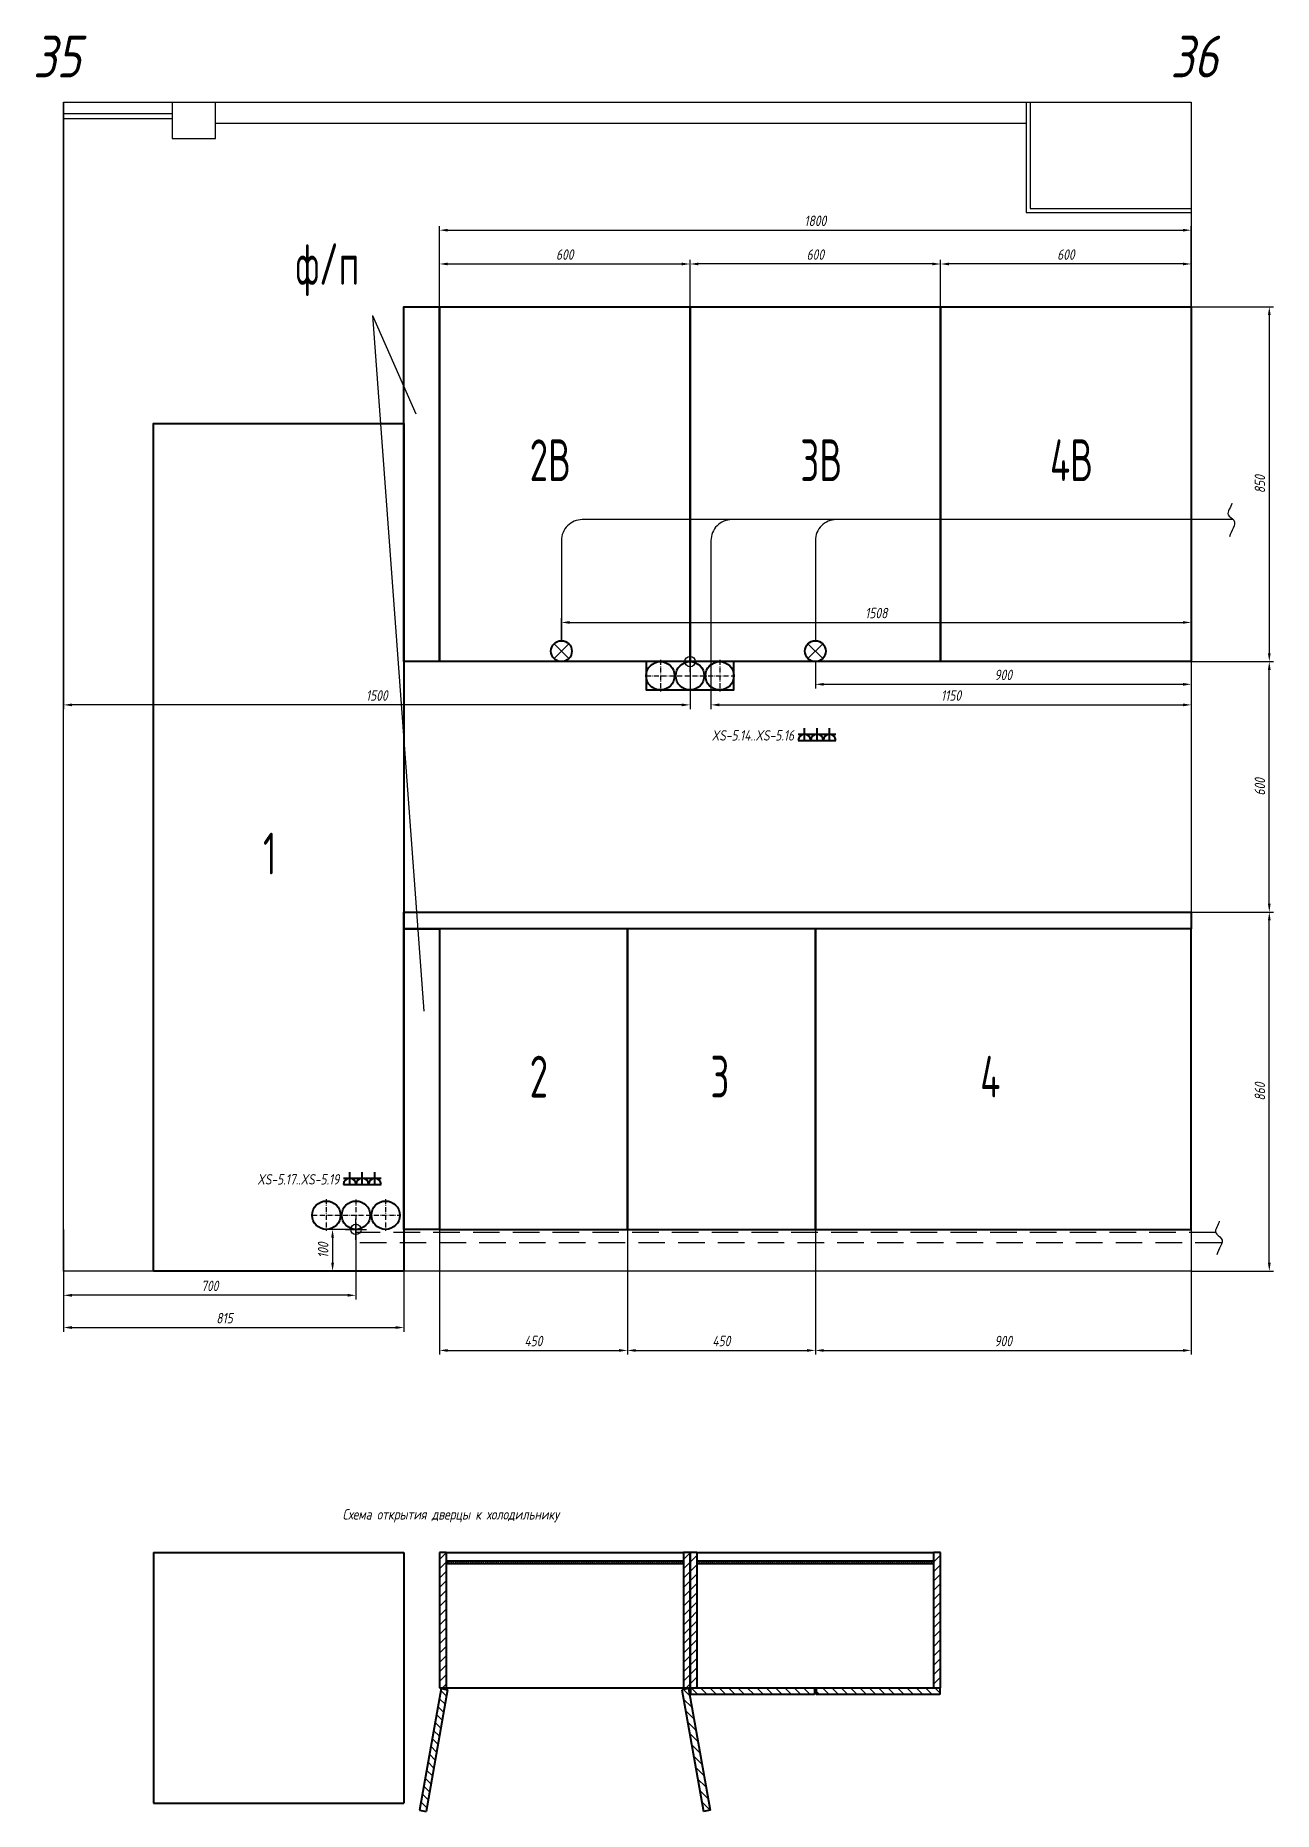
# Model space of a CAD drawing. Header units: millimetres. Extents: x -40374 to 56557, y -58468 to -14063.
# Drawn here: x 46896 to 49860, y -32633 to -28379 of the extents above; entities that cross this region are included whole.
import ezdxf
from ezdxf.enums import TextEntityAlignment as Align

# ---------------------------------------------------------------- set-up
doc = ezdxf.new("R2010")
doc.units = ezdxf.units.MM
doc.header["$PDMODE"] = 34
doc.header["$PDSIZE"] = 25
doc.linetypes.add('ACAD_ISO10W100', pattern=[18.5, 12, -3, 0.5, -3])
doc.linetypes.add('DASHED', pattern=[19.05, 12.7, -6.35])
for name, color, linetype in [('01 Черновое', 7, 'Continuous'), ('02 ЭОМ и СС', 7, 'Continuous'), ('03 Потолок', 7, 'Continuous'), ('04 Мебель', 5, 'Continuous'), ('11 Привязка размеры', 7, 'Continuous')]:
    doc.layers.add(name, color=color, linetype=linetype)
doc.layers.add('100 noprint', color=1, linetype='Continuous', plot=False)
doc.styles.add('GOST typeA', font='Gost.TTF')
doc.styles.get("Standard").update_dxf_attribs({"font": 'Ubuntu-R.ttf'})
doc.styles.add('ГОСТ-ISOCPEUR', font='isocpeui.ttf', dxfattribs={"width": 0.8})
doc.dimstyles.new('ISO-25', dxfattribs={"dimtxt": 2.5, "dimasz": 2.5, "dimexe": 1.25, "dimexo": 0.625, "dimtad": 1, "dimtxsty": 'Standard', "dimcen": 2.5, "dimadec": 0, "dimazin": 0, "dimtfac": 1, "dimtmove": 0, "dimatfit": 3, "dimfxl": 1, "dimarcsym": 0})
pattern_1 = [(45, (0, 1244.363), (-11.22532, 11.22532), [])]
pattern_2 = [(45, (0, 1244.363), (-2.24506403, 2.24506403), [])]
pattern_3 = [(135, (0, 1244.363), (-11.22532, -11.22532), [])]

msp = doc.modelspace()

# ---------------------------------------------------------------- texts
at = {"insert": (47631.1, -31908.4), "char_height": 25, "width": 1261.002, "attachment_point": 1, "style": 'ГОСТ-ISOCPEUR'}
msp.add_mtext('Схема открытия дверцы к холодильнику', dxfattribs=at)
at = {"layer": '02 ЭОМ и СС', "linetype": 'Continuous', "style": 'ГОСТ-ISOCPEUR', "width": 0.8}
for s, p in [('XS-5.14..XS-5.16', (48712.1, -30067.6)), ('XS-5.17..XS-5.19', (47623.3, -31131))]:
    msp.add_text(s, height=25, dxfattribs=at).set_placement(p, align=Align.RIGHT)
at = {"layer": '04 Мебель', "lineweight": 40, "style": 'GOST typeA', "width": 0.8}
for s, p in [('ф/п', (47518.2, -28976)), ('2В', (48079, -29446.1)), ('3В', (48727.3, -29446.1)), ('4В', (49324.9, -29446.1)), ('1', (47440.6, -30388.2)), ('2', (48079, -30922.5)), ('3', (48512, -30922.5)), ('4', (49157.9, -30922.5))]:
    msp.add_text(s, height=100, dxfattribs=at).set_placement(p)
at = {"layer": '100 noprint', "style": 'ГОСТ-ISOCPEUR', "width": 0.8}
for s, p in [('35', (46947.3, -28428.9)), ('36', (49670.7, -28428.9))]:
    msp.add_text(s, height=100, dxfattribs=at).set_placement(p, align=Align.MIDDLE)

# ---------------------------------------------------------------- blocks, each defined once
blk = doc.blocks.new('розетка скрытая трехполюсная')
at = {"color": 0, "lineweight": -2}
for p, q in [((-1.5, 1.5), (1.5, 1.5)), ((-1.5, 0), (1.5, 0)), ((0, 0), (0, 3))]:
    blk.add_line(p, q, dxfattribs=at)
blk.add_arc((0, 0), 1.5, 0, 180, dxfattribs=at)
blk = doc.blocks.new('*D996')
at = {"layer": '11 Привязка размеры', "color": 0, "lineweight": -2}
for p, q in [((46963.1, -31238.4), (46963.1, -31406.3)), ((47663.1, -31238.4), (47663.1, -31406.3)), ((47643.1, -31396.3), (46983.1, -31396.3))]:
    blk.add_line(p, q, dxfattribs=at)
at = {"layer": '11 Привязка размеры', "color": 0}
for points in [[(46983.1, -31392.9), (46983.1, -31399.6), (46963.1, -31396.3)], [(47643.1, -31399.6), (47643.1, -31392.9), (47663.1, -31396.3)]]:
    blk.add_solid(points, dxfattribs=at)
at = {"layer": 'Defpoints', "color": 0}
for p in [(46963.1, -31238.4), (47663.1, -31238.4), (46963.1, -31396.3)]:
    blk.add_point(p, dxfattribs=at)
at = {"layer": '11 Привязка размеры', "color": 0, "insert": (47313.1, -31373.8), "char_height": 25, "attachment_point": 5, "style": 'ГОСТ-ISOCPEUR'}
blk.add_mtext('700', dxfattribs=at)
blk = doc.blocks.new('*D997')
at = {"layer": '11 Привязка размеры', "color": 0, "lineweight": -2}
for p, q in [((46963.1, -28538.4), (46963.1, -29992.1)), ((48463.1, -29878.4), (48463.1, -29992.1)), ((48443.1, -29982.1), (46983.1, -29982.1))]:
    blk.add_line(p, q, dxfattribs=at)
at = {"layer": '11 Привязка размеры', "color": 0}
for points in [[(46983.1, -29978.7), (46983.1, -29985.4), (46963.1, -29982.1)], [(48443.1, -29985.4), (48443.1, -29978.7), (48463.1, -29982.1)]]:
    blk.add_solid(points, dxfattribs=at)
at = {"layer": 'Defpoints', "color": 0}
for p in [(46963.1, -28538.4), (48463.1, -29878.4), (46963.1, -29982.1)]:
    blk.add_point(p, dxfattribs=at)
at = {"layer": '11 Привязка размеры', "color": 0, "insert": (47713.1, -29959.6), "char_height": 25, "attachment_point": 5, "style": 'ГОСТ-ISOCPEUR'}
blk.add_mtext('1500', dxfattribs=at)
blk = doc.blocks.new('*D998')
at = {"layer": '11 Привязка размеры', "color": 0, "lineweight": -2}
for p, q in [((49663.1, -29028.4), (49860.1, -29028.4)), ((49850.1, -29048.4), (49850.1, -29858.4)), ((49663.1, -29878.4), (49860.1, -29878.4))]:
    blk.add_line(p, q, dxfattribs=at)
at = {"layer": '11 Привязка размеры', "color": 0}
for points in [[(49853.4, -29048.4), (49846.8, -29048.4), (49850.1, -29028.4)], [(49846.8, -29858.4), (49853.4, -29858.4), (49850.1, -29878.4)]]:
    blk.add_solid(points, dxfattribs=at)
at = {"layer": 'Defpoints', "color": 0}
for p in [(49663.1, -29028.4), (49663.1, -29878.4), (49850.1, -29878.4)]:
    blk.add_point(p, dxfattribs=at)
at = {"layer": '11 Привязка размеры', "color": 0, "insert": (49827.6, -29453.4), "char_height": 25, "attachment_point": 5, "rotation": 90, "style": 'ГОСТ-ISOCPEUR'}
blk.add_mtext('850', dxfattribs=at)
blk = doc.blocks.new('*D999')
at = {"layer": '11 Привязка размеры', "color": 0, "lineweight": -2}
for p, q in [((49063.1, -29028.4), (49063.1, -28916)), ((49643.1, -28926), (49083.1, -28926)), ((49663.1, -29028.4), (49663.1, -28916))]:
    blk.add_line(p, q, dxfattribs=at)
at = {"layer": '11 Привязка размеры', "color": 0}
for points in [[(49083.1, -28922.7), (49083.1, -28929.3), (49063.1, -28926)], [(49643.1, -28929.3), (49643.1, -28922.7), (49663.1, -28926)]]:
    blk.add_solid(points, dxfattribs=at)
at = {"layer": 'Defpoints', "color": 0}
for p in [(49063.1, -28926), (49063.1, -29028.4), (49663.1, -29028.4)]:
    blk.add_point(p, dxfattribs=at)
at = {"layer": '11 Привязка размеры', "color": 0, "insert": (49363.1, -28903.5), "char_height": 25, "attachment_point": 5, "style": 'ГОСТ-ISOCPEUR'}
blk.add_mtext('600', dxfattribs=at)
blk = doc.blocks.new('*D1000')
at = {"layer": '11 Привязка размеры', "color": 0, "lineweight": -2}
for p, q in [((48463.1, -29028.4), (48463.1, -28916)), ((49043.1, -28926), (48483.1, -28926)), ((49063.1, -29028.4), (49063.1, -28916))]:
    blk.add_line(p, q, dxfattribs=at)
at = {"layer": '11 Привязка размеры', "color": 0}
for points in [[(48483.1, -28922.7), (48483.1, -28929.3), (48463.1, -28926)], [(49043.1, -28929.3), (49043.1, -28922.7), (49063.1, -28926)]]:
    blk.add_solid(points, dxfattribs=at)
at = {"layer": 'Defpoints', "color": 0}
for p in [(48463.1, -28926), (48463.1, -29028.4), (49063.1, -29028.4)]:
    blk.add_point(p, dxfattribs=at)
at = {"layer": '11 Привязка размеры', "color": 0, "insert": (48763.1, -28903.5), "char_height": 25, "attachment_point": 5, "style": 'ГОСТ-ISOCPEUR'}
blk.add_mtext('600', dxfattribs=at)
blk = doc.blocks.new('*D1001')
at = {"layer": '11 Привязка размеры', "color": 0, "lineweight": -2}
for p, q in [((47863.1, -29028.4), (47863.1, -28916)), ((47883.1, -28926), (48443.1, -28926)), ((48463.1, -29028.4), (48463.1, -28916))]:
    blk.add_line(p, q, dxfattribs=at)
at = {"layer": '11 Привязка размеры', "color": 0}
for points in [[(47883.1, -28922.7), (47883.1, -28929.3), (47863.1, -28926)], [(48443.1, -28929.3), (48443.1, -28922.7), (48463.1, -28926)]]:
    blk.add_solid(points, dxfattribs=at)
at = {"layer": 'Defpoints', "color": 0}
for p in [(48463.1, -28926), (47863.1, -29028.4), (48463.1, -29028.4)]:
    blk.add_point(p, dxfattribs=at)
at = {"layer": '11 Привязка размеры', "color": 0, "insert": (48163.1, -28903.5), "char_height": 25, "attachment_point": 5, "style": 'ГОСТ-ISOCPEUR'}
blk.add_mtext('600', dxfattribs=at)
blk = doc.blocks.new('*D1002')
at = {"layer": '11 Привязка размеры', "color": 0, "lineweight": -2}
for p, q in [((47863.1, -29028.4), (47863.1, -28835.1)), ((49663.1, -29028.4), (49663.1, -28835.1)), ((47883.1, -28845.1), (49643.1, -28845.1))]:
    blk.add_line(p, q, dxfattribs=at)
at = {"layer": '11 Привязка размеры', "color": 0}
for points in [[(47883.1, -28841.8), (47883.1, -28848.4), (47863.1, -28845.1)], [(49643.1, -28848.4), (49643.1, -28841.8), (49663.1, -28845.1)]]:
    blk.add_solid(points, dxfattribs=at)
at = {"layer": 'Defpoints', "color": 0}
for p in [(49663.1, -28845.1), (47863.1, -29028.4), (49663.1, -29028.4)]:
    blk.add_point(p, dxfattribs=at)
at = {"layer": '11 Привязка размеры', "color": 0, "insert": (48763.1, -28822.6), "char_height": 25, "attachment_point": 5, "style": 'ГОСТ-ISOCPEUR'}
blk.add_mtext('1800', dxfattribs=at)
blk = doc.blocks.new('*D1003')
at = {"layer": '11 Привязка размеры', "color": 0, "lineweight": -2}
for p, q in [((49663.1, -30478.4), (49860.1, -30478.4)), ((49850.1, -31318.4), (49850.1, -30498.4)), ((49663.1, -31338.4), (49860.1, -31338.4))]:
    blk.add_line(p, q, dxfattribs=at)
at = {"layer": '11 Привязка размеры', "color": 0}
for points in [[(49853.4, -30498.4), (49846.8, -30498.4), (49850.1, -30478.4)], [(49846.8, -31318.4), (49853.4, -31318.4), (49850.1, -31338.4)]]:
    blk.add_solid(points, dxfattribs=at)
at = {"layer": 'Defpoints', "color": 0}
for p in [(49663.1, -30478.4), (49850.1, -30478.4), (49663.1, -31338.4)]:
    blk.add_point(p, dxfattribs=at)
at = {"layer": '11 Привязка размеры', "color": 0, "insert": (49827.6, -30908.4), "char_height": 25, "attachment_point": 5, "rotation": 90, "style": 'ГОСТ-ISOCPEUR'}
blk.add_mtext('860', dxfattribs=at)
blk = doc.blocks.new('*D1004')
at = {"layer": '11 Привязка размеры', "color": 0, "lineweight": -2}
for p, q in [((48763.1, -31238.4), (48763.1, -31538.3)), ((49663.1, -31238.4), (49663.1, -31538.3)), ((48783.1, -31528.3), (49643.1, -31528.3))]:
    blk.add_line(p, q, dxfattribs=at)
at = {"layer": '11 Привязка размеры', "color": 0}
for points in [[(48783.1, -31525), (48783.1, -31531.7), (48763.1, -31528.3)], [(49643.1, -31531.7), (49643.1, -31525), (49663.1, -31528.3)]]:
    blk.add_solid(points, dxfattribs=at)
at = {"layer": 'Defpoints', "color": 0}
for p in [(48763.1, -31238.4), (49663.1, -31238.4), (49663.1, -31528.3)]:
    blk.add_point(p, dxfattribs=at)
at = {"layer": '11 Привязка размеры', "color": 0, "insert": (49213.1, -31505.8), "char_height": 25, "attachment_point": 5, "style": 'ГОСТ-ISOCPEUR'}
blk.add_mtext('900', dxfattribs=at)
blk = doc.blocks.new('*D1005')
at = {"layer": '11 Привязка размеры', "color": 0, "lineweight": -2}
for p, q in [((48313.1, -31238.4), (48313.1, -31538.3)), ((48763.1, -31238.4), (48763.1, -31538.3)), ((48333.1, -31528.3), (48743.1, -31528.3))]:
    blk.add_line(p, q, dxfattribs=at)
at = {"layer": '11 Привязка размеры', "color": 0}
for points in [[(48333.1, -31525), (48333.1, -31531.7), (48313.1, -31528.3)], [(48743.1, -31531.7), (48743.1, -31525), (48763.1, -31528.3)]]:
    blk.add_solid(points, dxfattribs=at)
at = {"layer": 'Defpoints', "color": 0}
for p in [(48313.1, -31238.4), (48763.1, -31238.4), (48763.1, -31528.3)]:
    blk.add_point(p, dxfattribs=at)
at = {"layer": '11 Привязка размеры', "color": 0, "insert": (48538.1, -31505.8), "char_height": 25, "attachment_point": 5, "style": 'ГОСТ-ISOCPEUR'}
blk.add_mtext('450', dxfattribs=at)
blk = doc.blocks.new('*D1006')
at = {"layer": '11 Привязка размеры', "color": 0, "lineweight": -2}
for p, q in [((47863.1, -31238.4), (47863.1, -31538.3)), ((48313.1, -31238.4), (48313.1, -31538.3)), ((47883.1, -31528.3), (48293.1, -31528.3))]:
    blk.add_line(p, q, dxfattribs=at)
at = {"layer": '11 Привязка размеры', "color": 0}
for points in [[(47883.1, -31525), (47883.1, -31531.7), (47863.1, -31528.3)], [(48293.1, -31531.7), (48293.1, -31525), (48313.1, -31528.3)]]:
    blk.add_solid(points, dxfattribs=at)
at = {"layer": 'Defpoints', "color": 0}
for p in [(47863.1, -31238.4), (48313.1, -31238.4), (48313.1, -31528.3)]:
    blk.add_point(p, dxfattribs=at)
at = {"layer": '11 Привязка размеры', "color": 0, "insert": (48088.1, -31505.8), "char_height": 25, "attachment_point": 5, "style": 'ГОСТ-ISOCPEUR'}
blk.add_mtext('450', dxfattribs=at)
blk = doc.blocks.new('*D1007')
at = {"layer": '11 Привязка размеры', "color": 0, "lineweight": -2}
for p, q in [((49663.1, -29878.4), (49860.1, -29878.4)), ((49850.1, -30458.4), (49850.1, -29898.4)), ((49663.1, -30478.4), (49860.1, -30478.4))]:
    blk.add_line(p, q, dxfattribs=at)
at = {"layer": '11 Привязка размеры', "color": 0}
for points in [[(49853.4, -29898.4), (49846.8, -29898.4), (49850.1, -29878.4)], [(49846.8, -30458.4), (49853.4, -30458.4), (49850.1, -30478.4)]]:
    blk.add_solid(points, dxfattribs=at)
at = {"layer": 'Defpoints', "color": 0}
for p in [(49663.1, -29878.4), (49850.1, -29878.4), (49663.1, -30478.4)]:
    blk.add_point(p, dxfattribs=at)
at = {"layer": '11 Привязка размеры', "color": 0, "insert": (49827.6, -30178.4), "char_height": 25, "attachment_point": 5, "rotation": 90, "style": 'ГОСТ-ISOCPEUR'}
blk.add_mtext('600', dxfattribs=at)
blk = doc.blocks.new('*D1008')
at = {"layer": '11 Привязка размеры', "color": 0, "lineweight": -2}
for p, q in [((46963.1, -31338.4), (46963.1, -31483.5)), ((47778.1, -31338.4), (47778.1, -31483.5)), ((46983.1, -31473.5), (47758.1, -31473.5))]:
    blk.add_line(p, q, dxfattribs=at)
at = {"layer": '11 Привязка размеры', "color": 0}
for points in [[(46983.1, -31470.1), (46983.1, -31476.8), (46963.1, -31473.5)], [(47758.1, -31476.8), (47758.1, -31470.1), (47778.1, -31473.5)]]:
    blk.add_solid(points, dxfattribs=at)
at = {"layer": 'Defpoints', "color": 0}
for p in [(46963.1, -31338.4), (47778.1, -31338.4), (47778.1, -31473.5)]:
    blk.add_point(p, dxfattribs=at)
at = {"layer": '11 Привязка размеры', "color": 0, "insert": (47348.4, -31451), "char_height": 25, "attachment_point": 5, "style": 'ГОСТ-ISOCPEUR'}
blk.add_mtext('815', dxfattribs=at)
blk = doc.blocks.new('*D1009')
at = {"layer": '11 Привязка размеры', "color": 0, "lineweight": -2}
for p, q in [((47663.1, -31238.4), (47597.1, -31238.4)), ((47607.1, -31258.4), (47607.1, -31318.4)), ((47663.1, -31338.4), (47597.1, -31338.4))]:
    blk.add_line(p, q, dxfattribs=at)
at = {"layer": '11 Привязка размеры', "color": 0}
for points in [[(47610.5, -31258.4), (47603.8, -31258.4), (47607.1, -31238.4)], [(47603.8, -31318.4), (47610.5, -31318.4), (47607.1, -31338.4)]]:
    blk.add_solid(points, dxfattribs=at)
at = {"layer": 'Defpoints', "color": 0}
for p in [(47663.1, -31238.4), (47607.1, -31338.4), (47663.1, -31338.4)]:
    blk.add_point(p, dxfattribs=at)
at = {"layer": '11 Привязка размеры', "color": 0, "insert": (47584.6, -31288.4), "char_height": 25, "attachment_point": 5, "rotation": 90, "style": 'ГОСТ-ISOCPEUR'}
blk.add_mtext('100', dxfattribs=at)
blk = doc.blocks.new('*D1010')
at = {"layer": '11 Привязка размеры', "color": 0, "lineweight": -2}
for p, q in [((48763.1, -29878.4), (48763.1, -29942.8)), ((49663.1, -29878.4), (49663.1, -29942.8)), ((48783.1, -29932.8), (49643.1, -29932.8))]:
    blk.add_line(p, q, dxfattribs=at)
at = {"layer": '11 Привязка размеры', "color": 0}
for points in [[(48783.1, -29929.5), (48783.1, -29936.2), (48763.1, -29932.8)], [(49643.1, -29936.2), (49643.1, -29929.5), (49663.1, -29932.8)]]:
    blk.add_solid(points, dxfattribs=at)
at = {"layer": 'Defpoints', "color": 0}
for p in [(48763.1, -29878.4), (49663.1, -29878.4), (49663.1, -29932.8)]:
    blk.add_point(p, dxfattribs=at)
at = {"layer": '11 Привязка размеры', "color": 0, "insert": (49213.1, -29910.3), "char_height": 25, "attachment_point": 5, "style": 'ГОСТ-ISOCPEUR'}
blk.add_mtext('900', dxfattribs=at)
blk = doc.blocks.new('*D1011')
at = {"layer": '11 Привязка размеры', "color": 0, "lineweight": -2}
for p, q in [((48155.1, -29828.4), (48155.1, -29774.6)), ((49663.1, -29878.4), (49663.1, -29774.6)), ((48175.1, -29784.6), (49643.1, -29784.6))]:
    blk.add_line(p, q, dxfattribs=at)
at = {"layer": '11 Привязка размеры', "color": 0}
for points in [[(48175.1, -29781.3), (48175.1, -29787.9), (48155.1, -29784.6)], [(49643.1, -29787.9), (49643.1, -29781.3), (49663.1, -29784.6)]]:
    blk.add_solid(points, dxfattribs=at)
at = {"layer": 'Defpoints', "color": 0}
for p in [(49663.1, -29784.6), (48155.1, -29828.4), (49663.1, -29878.4)]:
    blk.add_point(p, dxfattribs=at)
at = {"layer": '11 Привязка размеры', "color": 0, "insert": (48909.1, -29762.1), "char_height": 25, "attachment_point": 5, "style": 'ГОСТ-ISOCPEUR'}
blk.add_mtext('1508', dxfattribs=at)
blk = doc.blocks.new('*D1012')
at = {"layer": '11 Привязка размеры', "color": 0, "lineweight": -2}
for p, q in [((48513.1, -29878.2), (48513.1, -29992.1)), ((49663.1, -29878.4), (49663.1, -29992.1)), ((48533.1, -29982.1), (49643.1, -29982.1))]:
    blk.add_line(p, q, dxfattribs=at)
at = {"layer": '11 Привязка размеры', "color": 0}
for points in [[(48533.1, -29978.7), (48533.1, -29985.4), (48513.1, -29982.1)], [(49643.1, -29985.4), (49643.1, -29978.7), (49663.1, -29982.1)]]:
    blk.add_solid(points, dxfattribs=at)
at = {"layer": 'Defpoints', "color": 0}
for p in [(48513.1, -29878.2), (49663.1, -29878.4), (49663.1, -29982.1)]:
    blk.add_point(p, dxfattribs=at)
at = {"layer": '11 Привязка размеры', "color": 0, "insert": (49088.1, -29959.6), "char_height": 25, "attachment_point": 5, "style": 'ГОСТ-ISOCPEUR'}
blk.add_mtext('1150', dxfattribs=at)

# ---------------------------------------------------------------- dimensions: what is measured, and where the dimension line sits
at = {"layer": '11 Привязка размеры'}
for base, p1, p2, picture, middle in [((46963.1, -29982.1), (48463.1, -29878.4), (46963.1, -28538.4), '*D997', (47713.1, -29982.1)), ((46963.1, -31396.3), (47663.1, -31238.4), (46963.1, -31238.4), '*D996', (47313.1, -31396.3)), ((47778.1, -31473.5), (46963.1, -31338.4), (47778.1, -31338.4), '*D1008', (47348.4, -31473.5))]:
    dim = msp.add_linear_dim(base=base, p1=p1, p2=p2, dimstyle='ISO-25', override={"dimtxt": 25, "dimasz": 20, "dimexe": 10, "dimexo": 0, "dimgap": 10, "dimdec": 0, "dimtxsty": 'ГОСТ-ISOCPEUR'}, dxfattribs=at)
    dim.commit()
    dim.dimension.update_dxf_attribs({"geometry": picture, "text_midpoint": middle, "dimtype": 160})
for base, p1, p2, picture, middle in [((49663.1, -28845.1), (47863.1, -29028.4), (49663.1, -29028.4), '*D1002', (48763.1, -28822.6)), ((48463.1, -28926), (47863.1, -29028.4), (48463.1, -29028.4), '*D1001', (48163.1, -28903.5)), ((48463.1, -28926), (49063.1, -29028.4), (48463.1, -29028.4), '*D1000', (48763.1, -28903.5)), ((49063.1, -28926), (49663.1, -29028.4), (49063.1, -29028.4), '*D999', (49363.1, -28903.5)), ((49663.1, -29784.6), (48155.1, -29828.4), (49663.1, -29878.4), '*D1011', (48909.1, -29762.1)), ((49663.1, -29982.1), (48513.1, -29878.2), (49663.1, -29878.4), '*D1012', (49088.1, -29959.6)), ((49663.1, -29932.8), (48763.1, -29878.4), (49663.1, -29878.4), '*D1010', (49213.1, -29910.3)), ((48313.1, -31528.3), (47863.1, -31238.4), (48313.1, -31238.4), '*D1006', (48088.1, -31505.8)), ((48763.1, -31528.3), (48313.1, -31238.4), (48763.1, -31238.4), '*D1005', (48538.1, -31505.8)), ((49663.1, -31528.3), (48763.1, -31238.4), (49663.1, -31238.4), '*D1004', (49213.1, -31505.8))]:
    dim = msp.add_linear_dim(base=base, p1=p1, p2=p2, dimstyle='ISO-25', override={"dimtxt": 25, "dimasz": 20, "dimexe": 10, "dimexo": 0, "dimgap": 10, "dimdec": 0, "dimtxsty": 'ГОСТ-ISOCPEUR'}, dxfattribs=at)
    dim.commit()
    dim.dimension.update_dxf_attribs({"geometry": picture, "text_midpoint": middle})
for base, p1, p2, picture, middle in [((49850.1, -29878.4), (49663.1, -29028.4), (49663.1, -29878.4), '*D998', (49827.6, -29453.4)), ((49850.1, -29878.4), (49663.1, -30478.4), (49663.1, -29878.4), '*D1007', (49827.6, -30178.4)), ((49850.1, -30478.4), (49663.1, -31338.4), (49663.1, -30478.4), '*D1003', (49827.6, -30908.4)), ((47607.1, -31338.4), (47663.1, -31238.4), (47663.1, -31338.4), '*D1009', (47584.6, -31288.4))]:
    dim = msp.add_linear_dim(base=base, p1=p1, p2=p2, angle=90, dimstyle='ISO-25', override={"dimtxt": 25, "dimasz": 20, "dimexe": 10, "dimexo": 0, "dimgap": 10, "dimdec": 0, "dimtxsty": 'ГОСТ-ISOCPEUR'}, dxfattribs=at)
    dim.commit()
    dim.dimension.update_dxf_attribs({"geometry": picture, "text_midpoint": middle})

# ---------------------------------------------------------------- hatches: boundary and pattern name
at = {"layer": '04 Мебель', "lineweight": 5}
h = msp.add_hatch(dxfattribs=at)
h.set_pattern_fill('ANSI31', color=256, scale=5)
h.set_pattern_definition(pattern_1)
h.paths.add_polyline_path([(47879.1, -32012.4), (47863.1, -32012.4), (47863.1, -32336.4), (47879.1, -32336.4)])
h.paths.add_polyline_path([(48463.1, -32012.4), (48447.1, -32012.4), (48447.1, -32336.4), (48463.1, -32336.4)])
h = msp.add_hatch(dxfattribs=at)
h.set_pattern_fill('ANSI31', color=256, scale=5)
h.set_pattern_definition(pattern_1)
h.paths.add_polyline_path([(48479.1, -32012.4), (48463.1, -32012.4), (48463.1, -32336.4), (48479.1, -32336.4)])
h.paths.add_polyline_path([(49063.1, -32012.4), (49047.1, -32012.4), (49047.1, -32336.4), (49061.1, -32336.4), (49063.1, -32336.4)])
h = msp.add_hatch(dxfattribs=at)
h.set_pattern_fill('ANSI31', color=256)
h.set_pattern_definition(pattern_2)
h.paths.add_polyline_path([(48447.1, -32032.4), (47879.1, -32032.4), (47879.1, -32038.4), (48447.1, -32038.4)])
h = msp.add_hatch(dxfattribs=at)
h.set_pattern_fill('ANSI31', color=256)
h.set_pattern_definition(pattern_2)
h.paths.add_polyline_path([(49047.1, -32032.4), (48479.1, -32032.4), (48479.1, -32038.4), (49047.1, -32038.4)])
h = msp.add_hatch(dxfattribs=at)
h.set_pattern_fill('ANSI31', color=256, scale=5, angle=90)
h.set_pattern_definition(pattern_3)
h.paths.add_polyline_path([(47882.5, -32341.1), (47866.8, -32338.4), (47815.4, -32629.9), (47831.1, -32632.7)])
h.paths.add_polyline_path([(48459.5, -32338.4), (48443.7, -32341.1), (48495.1, -32632.7), (48510.9, -32629.9)])
h = msp.add_hatch(dxfattribs=at)
h.set_pattern_fill('ANSI31', color=256, scale=5, angle=90)
h.set_pattern_definition(pattern_3)
h.paths.add_polyline_path([(48761.1, -32336.4), (48465.1, -32336.4), (48465.1, -32352.4), (48761.1, -32352.4)])
h.paths.add_polyline_path([(49061.1, -32336.4), (48765.1, -32336.4), (48765.1, -32352.4), (49061.1, -32352.4)])

# ---------------------------------------------------------------- linework, layer by layer
at = {"layer": '01 Черновое'}
msp.add_lwpolyline([(46963.1, -31338.4), (46963.1, -28538.4), (49663.1, -28538.4), (49663.1, -31338.4)], close=True, dxfattribs=at)
at = {"layer": '02 ЭОМ и СС', "ltscale": 5}
msp.add_line((49763.9, -29538.4), (48205.1, -29538.4), dxfattribs=at)
at = {"layer": '02 ЭОМ и СС', "color": 3}
for p, q in [((48172.8, -29871.1), (48137.4, -29835.7)), ((48137.4, -29871.1), (48172.8, -29835.7)), ((48780.8, -29871.1), (48745.4, -29835.7)), ((48745.4, -29871.1), (48780.8, -29835.7))]:
    msp.add_line(p, q, dxfattribs=at)
at = {"layer": '02 ЭОМ и СС', "linetype": 'DASHED', "ltscale": 5}
for p, q in [((49721.5, -31245.9), (47663.1, -31245.9)), ((49736.4, -31270.9), (47663.1, -31270.9))]:
    msp.add_line(p, q, dxfattribs=at)
at = {"layer": '02 ЭОМ и СС', "ltscale": 5, "flags": 128}
for points in [[(48205.1, -29538.4, 0.414214), (48155.1, -29588.4), (48155.1, -29828.4)], [(48563.1, -29538.4, 0.414214), (48513.1, -29588.4), (48513.1, -29878.4)], [(48813.1, -29538.4, 0.414214), (48763.1, -29588.4), (48763.1, -29828.4)]]:
    msp.add_lwpolyline(points, format="xyb", dxfattribs=at)
at = {"layer": '02 ЭОМ и СС', "color": 3, "lineweight": 40}
for centre in [(48155.1, -29853.4), (48763.1, -29853.4)]:
    msp.add_circle(centre, 25, dxfattribs=at)
at = {"layer": '02 ЭОМ и СС', "color": 1, "lineweight": 40}
for centre in [(48392.1, -29912.4), (48463.1, -29912.4), (48534.1, -29912.4), (47592.1, -31204.4), (47663.1, -31204.4), (47734.1, -31204.4)]:
    msp.add_circle(centre, 34, dxfattribs=at)
at = {"layer": '02 ЭОМ и СС', "start_tangent": (-0.158678, -0.98733), "end_tangent": (-0.213167, -0.977016)}
for points in [[(49760.4, -29498.8), (49751.8, -29526.6), (49765.2, -29540), (49754.7, -29579.3)], [(49730.4, -31218.8), (49721.7, -31246.6), (49735.2, -31260), (49724.6, -31299.3)]]:
    msp.add_spline(points, degree=3, dxfattribs=at)
at = {"layer": '03 Потолок', "color": 1, "ltscale": 10}
for p, q in [((47223.1, -28538.4), (47223.1, -28625.4)), ((47327.1, -28625.4), (47327.1, -28538.4)), ((47223.1, -28625.4), (47327.1, -28625.4))]:
    msp.add_line(p, q, dxfattribs=at)
at = {"layer": '03 Потолок', "color": 1, "lineweight": -2}
for p, q in [((46963.1, -28565.4), (47223.1, -28565.4)), ((46963.1, -28577.9), (47223.1, -28577.9)), ((47327.1, -28588.4), (49268.1, -28588.4))]:
    msp.add_line(p, q, dxfattribs=at)
at = {"layer": '03 Потолок', "color": 1, "lineweight": -2, "flags": 128}
msp.add_lwpolyline([(49268.1, -28538.4), (49268.1, -28802.9), (49663.1, -28802.9)], dxfattribs=at)
at = {"layer": '03 Потолок', "color": 1, "lineweight": -2}
msp.add_lwpolyline([(49277.6, -28538.4), (49277.6, -28793.4), (49663.1, -28793.4)], dxfattribs=at)
at = {"layer": '04 Мебель'}
for q in [(47806.7, -29285.3), (47825.5, -30716)]:
    msp.add_line((47702.6, -29049.1), q, dxfattribs=at)
at = {"layer": '04 Мебель', "lineweight": 40}
for p, q in [((47178.1, -32012.4), (47178.1, -32612.4)), ((47178.1, -32012.4), (47778.1, -32012.4)), ((47778.1, -32012.4), (47778.1, -32612.4)), ((47879.1, -32012.4), (47863.1, -32012.4)), ((47863.1, -32012.4), (47863.1, -32336.4)), ((47879.1, -32012.4), (47879.1, -32336.4)), ((47879.1, -32012.4), (48447.1, -32012.4)), ((48447.1, -32012.4), (48447.1, -32336.4)), ((48463.1, -32012.4), (48447.1, -32012.4)), ((48479.1, -32012.4), (48463.1, -32012.4)), ((48463.1, -32012.4), (48463.1, -32336.4)), ((48463.1, -32336.4), (48463.1, -32012.4)), ((48479.1, -32012.4), (48479.1, -32336.4)), ((48479.1, -32012.4), (49047.1, -32012.4)), ((49063.1, -32012.4), (49047.1, -32012.4)), ((49047.1, -32336.4), (49047.1, -32012.4)), ((49063.1, -32336.4), (49063.1, -32012.4)), ((47879.1, -32032.4), (48447.1, -32032.4)), ((47879.1, -32038.4), (48447.1, -32038.4)), ((48479.1, -32032.4), (49047.1, -32032.4)), ((48479.1, -32038.4), (49047.1, -32038.4)), ((47866.8, -32338.4), (47815.4, -32629.9)), ((47882.5, -32341.1), (47831.1, -32632.7)), ((47863.1, -32336.4), (47879.1, -32336.4)), ((47866.8, -32338.4), (47882.5, -32341.1)), ((47879.1, -32336.4), (48447.1, -32336.4)), ((48459.5, -32338.4), (48443.7, -32341.1)), ((48443.7, -32341.1), (48495.1, -32632.7)), ((48447.1, -32336.4), (48463.1, -32336.4)), ((48459.5, -32338.4), (48510.9, -32629.9)), ((48463.1, -32336.4), (48479.1, -32336.4)), ((48465.1, -32336.4), (48761.1, -32336.4)), ((48465.1, -32352.4), (48465.1, -32336.4)), ((48761.1, -32352.4), (48465.1, -32352.4)), ((48479.1, -32336.4), (49047.1, -32336.4)), ((48761.1, -32336.4), (48761.1, -32352.4)), ((48765.1, -32336.4), (49063.1, -32336.4)), ((48765.1, -32336.4), (48765.1, -32352.4)), ((49061.1, -32352.4), (48765.1, -32352.4)), ((49047.1, -32336.4), (49061.1, -32336.4)), ((49061.1, -32336.4), (49061.1, -32352.4)), ((47178.1, -32612.4), (47778.1, -32612.4)), ((47815.4, -32629.9), (47831.1, -32632.7)), ((48510.9, -32629.9), (48495.1, -32632.7))]:
    msp.add_line(p, q, dxfattribs=at)
at = {"layer": '04 Мебель', "lineweight": 40, "flags": 128}
for points in [[(47863.1, -29028.4), (47863.1, -29878.4), (47778.1, -29878.4), (47778.1, -29028.4)], [(47863.1, -29878.4), (47863.1, -29028.4), (48463.1, -29028.4), (48463.1, -29878.4)], [(48463.1, -29878.4), (48463.1, -29028.4), (49063.1, -29028.4), (49063.1, -29878.4)], [(49063.1, -29878.4), (49063.1, -29028.4), (49663.1, -29028.4), (49663.1, -29878.4)], [(47178.1, -31338.4), (47178.1, -29308.4), (47778.1, -29308.4), (47778.1, -31338.4)], [(47863.1, -30518.4), (47863.1, -31238.4), (47778.1, -31238.4), (47778.1, -30518.4)]]:
    msp.add_lwpolyline(points, close=True, dxfattribs=at)
at = {"layer": '04 Мебель', "lineweight": 40}
for points in [[(49663.1, -30518.4), (47778.1, -30518.4), (47778.1, -30478.4), (49663.1, -30478.4)], [(48313.1, -30518.4), (47863.1, -30518.4), (47863.1, -31238.4), (48313.1, -31238.4)], [(48763.1, -30518.4), (48313.1, -30518.4), (48313.1, -31238.4), (48763.1, -31238.4)], [(49663.1, -30518.4), (48763.1, -30518.4), (48763.1, -31238.4), (49663.1, -31238.4)]]:
    msp.add_lwpolyline(points, close=True, dxfattribs=at)
at = {"layer": '100 noprint', "color": 2, "lineweight": -2}
msp.add_line((49663.1, -30518.4), (49663.1, -30478.4), dxfattribs=at)
at = {"layer": '11 Привязка размеры', "linetype": 'ACAD_ISO10W100'}
for p, q in [((48392.1, -29874.3), (48392.1, -29950.1)), ((48463.1, -29874.5), (48463.1, -29950.3)), ((48534.1, -29874.3), (48534.1, -29950.1)), ((48358.1, -29912.4), (48568.1, -29912.4)), ((47592.1, -31166.3), (47592.1, -31242.1)), ((47663.1, -31166.5), (47663.1, -31242.3)), ((47734.1, -31166.3), (47734.1, -31242.1)), ((47558.1, -31204.4), (47768.1, -31204.4))]:
    msp.add_line(p, q, dxfattribs=at)
at = {"layer": '11 Привязка размеры', "lineweight": 40, "flags": 128}
msp.add_lwpolyline([(48358.1, -29878.4), (48358.1, -29946.2), (48568.1, -29946.2), (48568.1, -29878.2)], close=True, dxfattribs=at)
at = {"layer": '11 Привязка размеры', "lineweight": -2}
for p in [(48463.1, -29878.4), (47663.1, -31238.4)]:
    msp.add_point(p, dxfattribs=at)

# ---------------------------------------------------------------- block references
at = {"layer": '02 ЭОМ и СС', "color": 1, "lineweight": 40, "xscale": 10, "yscale": 10, "zscale": 10}
for p in [(48737.1, -30067.6), (48767.1, -30067.6), (48797.1, -30067.6), (47648.3, -31131), (47678.3, -31131), (47708.3, -31131)]:
    msp.add_blockref('розетка скрытая трехполюсная', p, dxfattribs=at)

msp.set_redraw_order([(e.dxf.handle, doc.entitydb.next_handle()) for e in msp.query("TEXT MTEXT ATTDEF DIMENSION ARC_DIMENSION")])  # texts and dimensions are drawn at this point

doc.saveas('drawing.dxf')
